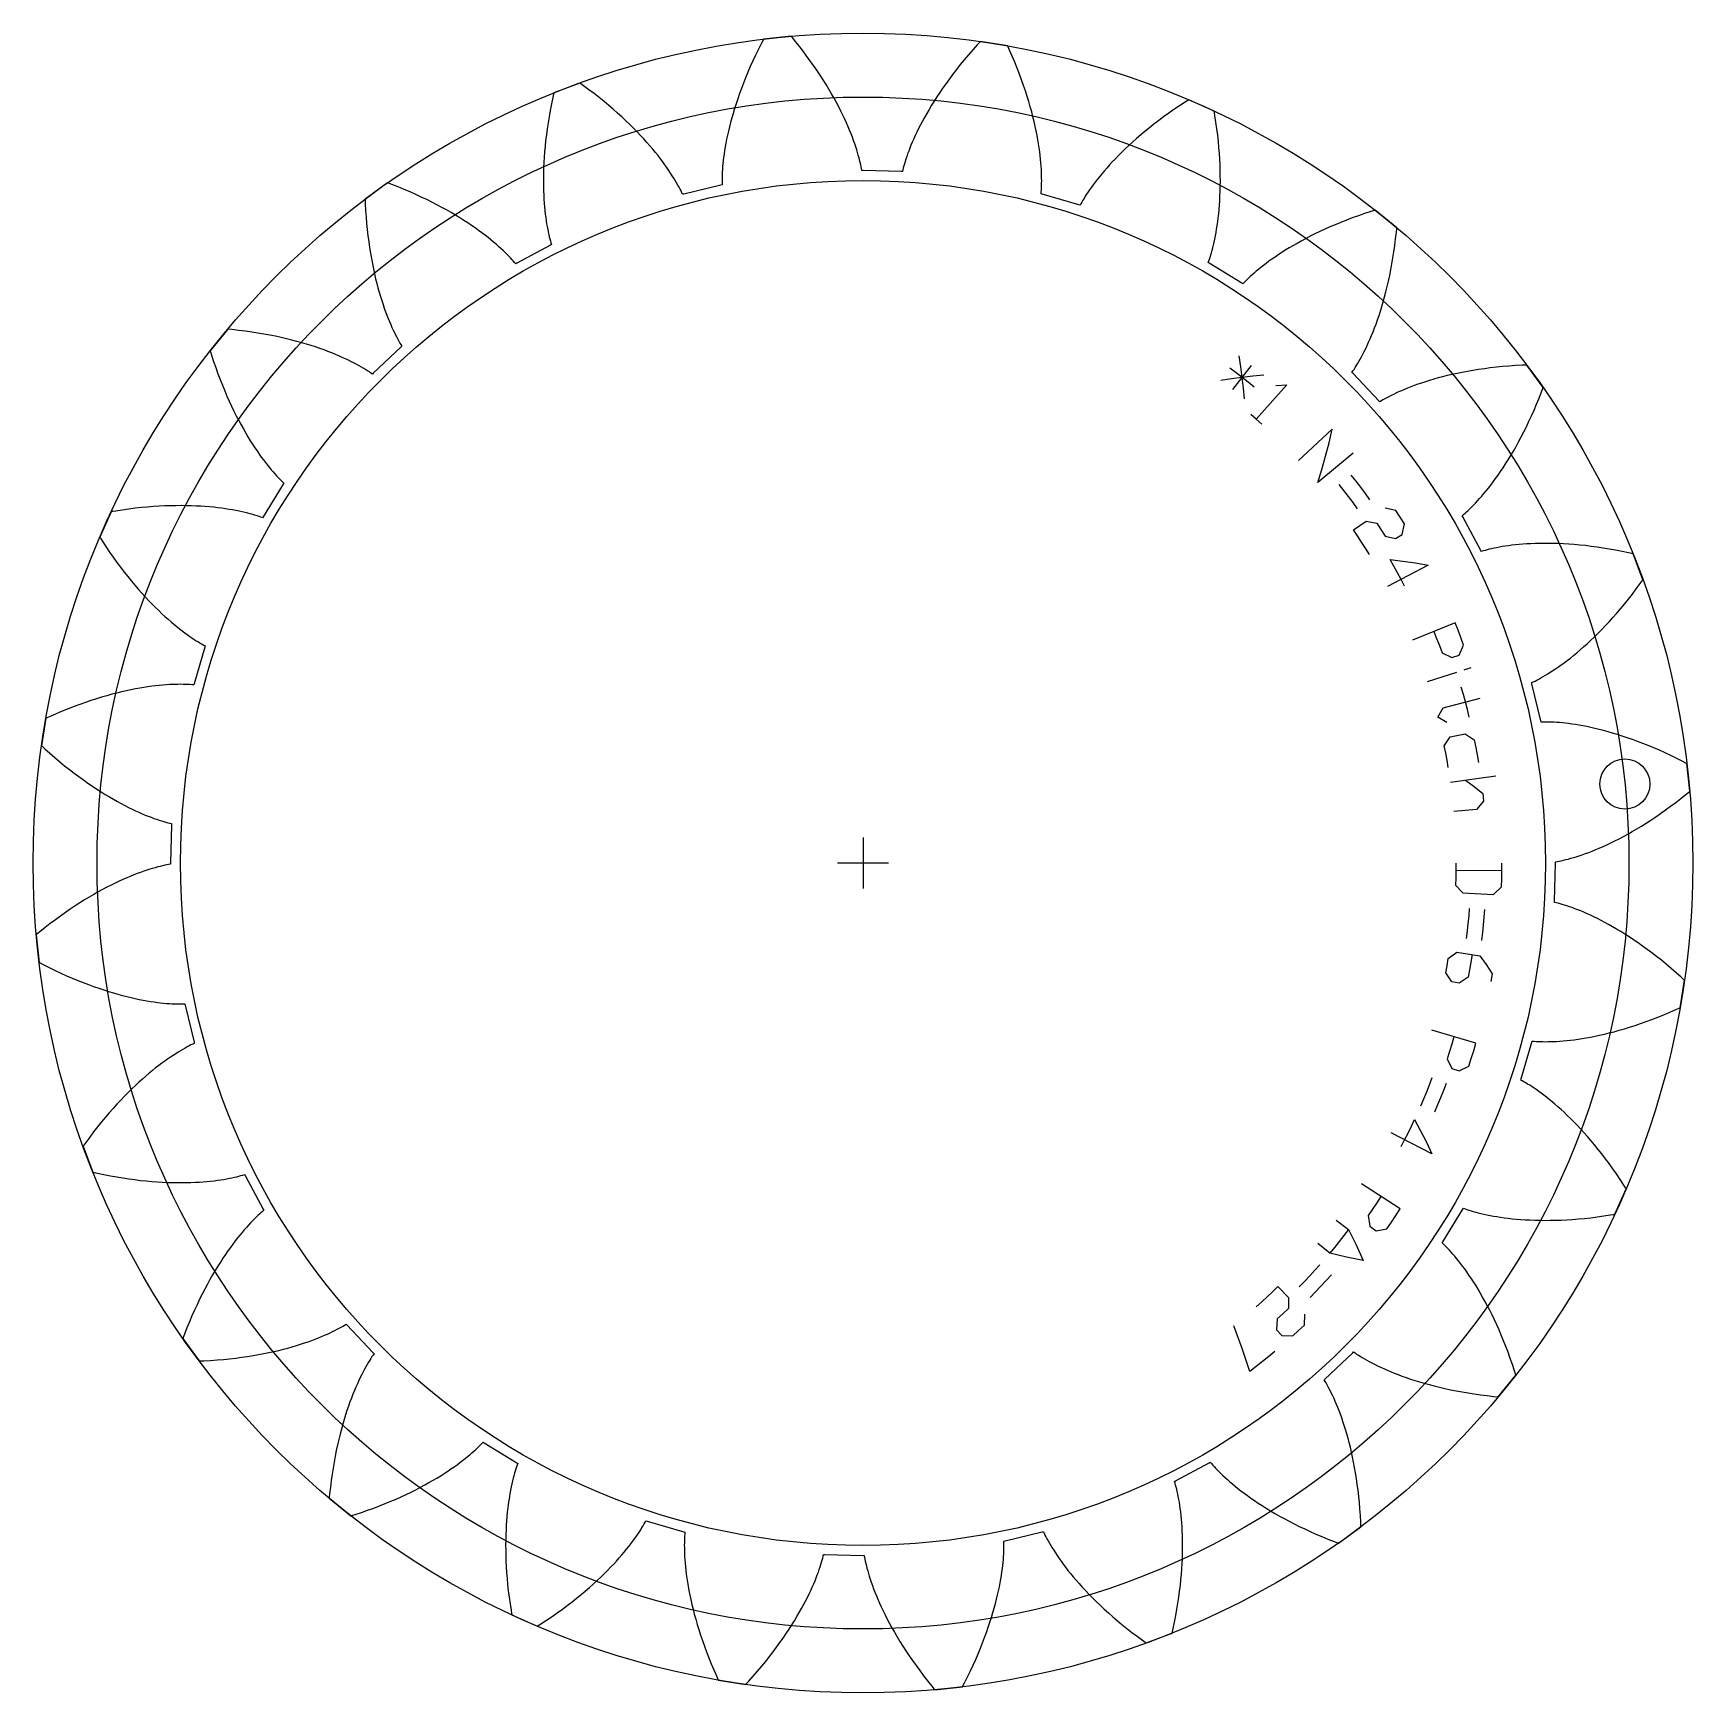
# Model space of a CAD drawing. Extents: x -3.25 to 3.25, y -3.25 to 3.25.
import ezdxf

# ---------------------------------------------------------------- set-up
doc = ezdxf.new("R2010")
doc.units = 0
doc.header["$MEASUREMENT"] = 0
for name, color, linetype in [('gear', 7, 'CONTINUOUS'), ('gear_guides', 5, 'CONTINUOUS'), ('gear_texts', 7, 'CONTINUOUS')]:
    doc.layers.add(name, color=color, linetype=linetype)

msp = doc.modelspace()

# ---------------------------------------------------------------- linework, layer by layer
at = {"layer": 'gear'}
msp.add_lwpolyline([(2.7125, 0), (2.7126, 0.0046), (2.7195, 0.0058), (2.7269, 0.0073), (2.7349, 0.009), (2.7434, 0.0109), (2.7524, 0.0131), (2.7619, 0.0156), (2.7719, 0.0183), (2.7824, 0.0214), (2.7935, 0.0247), (2.805, 0.0284), (2.817, 0.0325), (2.8294, 0.0369), (2.8423, 0.0417), (2.8557, 0.0468), (2.8696, 0.0524), (2.8838, 0.0584), (2.8985, 0.0649), (2.9136, 0.0718), (2.9292, 0.0791), (2.9451, 0.0869), (2.9614, 0.0952), (2.9781, 0.104), (2.9952, 0.1134), (3.0126, 0.1232), (3.0303, 0.1336), (3.0484, 0.1445), (3.0668, 0.156), (3.0856, 0.1681), (3.1046, 0.1807), (3.1238, 0.194), (3.1434, 0.2078), (3.1632, 0.2223), (3.1832, 0.2374), (3.2035, 0.2531), (3.224, 0.2695), (3.2343, 0.278), (3.2369, 0.2801), (3.2375, 0.2806), (3.2377, 0.2808), (3.2378, 0.2808), (3.2378, 0.2809), (3.2378, 0.2809), (3.2266, 0.3891), (3.2266, 0.3892), (3.2266, 0.3892), (3.2265, 0.3892), (3.2263, 0.3893), (3.2255, 0.3897), (3.2226, 0.3913), (3.2107, 0.3974), (3.1873, 0.4093), (3.1643, 0.4205), (3.1416, 0.4312), (3.1192, 0.4413), (3.0972, 0.4508), (3.0756, 0.4598), (3.0544, 0.4683), (3.0336, 0.4763), (3.0133, 0.4838), (2.9933, 0.4908), (2.9738, 0.4973), (2.9547, 0.5033), (2.9361, 0.509), (2.918, 0.5142), (2.9003, 0.519), (2.8831, 0.5233), (2.8664, 0.5273), (2.8502, 0.531), (2.8345, 0.5343), (2.8193, 0.5372), (2.8046, 0.5398), (2.7905, 0.5422), (2.7768, 0.5442), (2.7637, 0.546), (2.7512, 0.5475), (2.7391, 0.5487), (2.7277, 0.5498), (2.7167, 0.5506), (2.7064, 0.5512), (2.6965, 0.5517), (2.6873, 0.552), (2.6786, 0.5521), (2.6705, 0.5521), (2.6629, 0.552), (2.6559, 0.5519), (2.6548, 0.5563), (2.6201, 0.702), (2.619, 0.7065), (2.6253, 0.7095), (2.6321, 0.7128), (2.6394, 0.7165), (2.6471, 0.7206), (2.6552, 0.725), (2.6637, 0.7299), (2.6727, 0.7351), (2.6821, 0.7408), (2.6919, 0.7469), (2.702, 0.7534), (2.7126, 0.7604), (2.7235, 0.7679), (2.7347, 0.7759), (2.7463, 0.7844), (2.7582, 0.7933), (2.7704, 0.8028), (2.783, 0.8129), (2.7958, 0.8234), (2.8089, 0.8345), (2.8223, 0.8462), (2.8359, 0.8585), (2.8497, 0.8713), (2.8638, 0.8847), (2.878, 0.8987), (2.8925, 0.9134), (2.9072, 0.9286), (2.922, 0.9445), (2.9369, 0.961), (2.952, 0.9781), (2.9672, 0.9959), (2.9825, 1.0143), (2.9979, 1.0334), (3.0133, 1.0532), (3.0288, 1.0737), (3.0444, 1.0948), (3.0522, 1.1056), (3.0541, 1.1083), (3.0546, 1.109), (3.0547, 1.1092), (3.0548, 1.1093), (3.0548, 1.1093), (3.0548, 1.1093), (3.016, 1.211), (3.0159, 1.211), (3.0159, 1.211), (3.0158, 1.2111), (3.0156, 1.2111), (3.0148, 1.2113), (3.0115, 1.212), (2.9985, 1.2149), (2.9728, 1.2203), (2.9476, 1.2252), (2.9229, 1.2296), (2.8987, 1.2335), (2.875, 1.2371), (2.8518, 1.2402), (2.8291, 1.2429), (2.807, 1.2452), (2.7854, 1.2472), (2.7643, 1.2488), (2.7438, 1.25), (2.7238, 1.2509), (2.7044, 1.2516), (2.6855, 1.2519), (2.6672, 1.2519), (2.6494, 1.2517), (2.6323, 1.2513), (2.6157, 1.2506), (2.5996, 1.2497), (2.5842, 1.2486), (2.5693, 1.2473), (2.5551, 1.2459), (2.5414, 1.2444), (2.5283, 1.2427), (2.5157, 1.2409), (2.5038, 1.239), (2.4924, 1.237), (2.4817, 1.235), (2.4715, 1.2329), (2.4619, 1.2308), (2.4529, 1.2287), (2.4444, 1.2266), (2.4366, 1.2245), (2.4293, 1.2224), (2.4226, 1.2205), (2.4204, 1.2245), (2.3491, 1.3562), (2.3469, 1.3603), (2.3522, 1.3648), (2.3579, 1.3698), (2.364, 1.3752), (2.3704, 1.3811), (2.3771, 1.3875), (2.3841, 1.3944), (2.3914, 1.4018), (2.399, 1.4097), (2.4068, 1.4181), (2.415, 1.4271), (2.4233, 1.4366), (2.4319, 1.4466), (2.4407, 1.4573), (2.4497, 1.4684), (2.4589, 1.4802), (2.4683, 1.4925), (2.4778, 1.5054), (2.4874, 1.519), (2.4972, 1.5331), (2.5071, 1.5478), (2.517, 1.5632), (2.5271, 1.5792), (2.5372, 1.5958), (2.5474, 1.613), (2.5576, 1.6309), (2.5678, 1.6494), (2.5779, 1.6685), (2.5881, 1.6883), (2.5983, 1.7088), (2.6083, 1.7299), (2.6183, 1.7517), (2.6283, 1.7741), (2.6381, 1.7972), (2.6478, 1.821), (2.6573, 1.8454), (2.662, 1.8579), (2.6632, 1.861), (2.6635, 1.8618), (2.6636, 1.862), (2.6636, 1.8621), (2.6636, 1.8622), (2.6636, 1.8622), (2.5998, 1.9503), (2.5997, 1.9503), (2.5997, 1.9503), (2.5996, 1.9503), (2.5994, 1.9503), (2.5985, 1.9503), (2.5952, 1.9502), (2.5819, 1.9496), (2.5557, 1.9481), (2.5301, 1.9463), (2.5051, 1.9442), (2.4807, 1.9418), (2.4569, 1.939), (2.4337, 1.936), (2.4111, 1.9328), (2.3891, 1.9293), (2.3677, 1.9256), (2.3469, 1.9217), (2.3268, 1.9176), (2.3072, 1.9133), (2.2883, 1.9088), (2.27, 1.9043), (2.2523, 1.8996), (2.2352, 1.8948), (2.2187, 1.8899), (2.2029, 1.885), (2.1876, 1.8799), (2.173, 1.8749), (2.159, 1.8698), (2.1455, 1.8648), (2.1327, 1.8597), (2.1205, 1.8547), (2.1088, 1.8497), (2.0978, 1.8448), (2.0873, 1.8399), (2.0775, 1.8352), (2.0682, 1.8306), (2.0594, 1.826), (2.0513, 1.8217), (2.0437, 1.8174), (2.0366, 1.8134), (2.0301, 1.8095), (2.0241, 1.8059), (2.021, 1.8092), (1.918, 1.918), (1.9149, 1.9214), (1.9189, 1.9271), (1.9231, 1.9334), (1.9275, 1.9402), (1.9321, 1.9476), (1.937, 1.9555), (1.9419, 1.964), (1.9471, 1.973), (1.9524, 1.9826), (1.9578, 1.9928), (1.9633, 2.0035), (1.9689, 2.0148), (1.9746, 2.0268), (1.9804, 2.0393), (1.9862, 2.0524), (1.992, 2.0662), (1.9979, 2.0805), (2.0037, 2.0954), (2.0095, 2.111), (2.0153, 2.1272), (2.021, 2.144), (2.0267, 2.1614), (2.0323, 2.1794), (2.0377, 2.1981), (2.0431, 2.2173), (2.0483, 2.2372), (2.0534, 2.2578), (2.0583, 2.2789), (2.063, 2.3007), (2.0674, 2.3231), (2.0717, 2.3461), (2.0757, 2.3697), (2.0795, 2.3939), (2.083, 2.4188), (2.0862, 2.4442), (2.0891, 2.4703), (2.0905, 2.4836), (2.0908, 2.4869), (2.0909, 2.4877), (2.0909, 2.4879), (2.0909, 2.488), (2.0909, 2.4881), (2.0909, 2.4881), (2.0064, 2.5567), (2.0064, 2.5567), (2.0063, 2.5567), (2.0062, 2.5567), (2.006, 2.5566), (2.0052, 2.5564), (2.002, 2.5554), (1.9893, 2.5514), (1.9644, 2.5432), (1.9401, 2.5348), (1.9165, 2.5263), (1.8936, 2.5176), (1.8713, 2.5088), (1.8497, 2.4999), (1.8287, 2.491), (1.8083, 2.4819), (1.7886, 2.4728), (1.7696, 2.4636), (1.7512, 2.4544), (1.7334, 2.4452), (1.7163, 2.4361), (1.6998, 2.4269), (1.6839, 2.4178), (1.6686, 2.4087), (1.654, 2.3998), (1.6399, 2.3909), (1.6265, 2.3821), (1.6137, 2.3734), (1.6014, 2.3649), (1.5898, 2.3565), (1.5787, 2.3483), (1.5682, 2.3403), (1.5582, 2.3325), (1.5489, 2.3249), (1.54, 2.3175), (1.5317, 2.3103), (1.5239, 2.3035), (1.5167, 2.2968), (1.5099, 2.2905), (1.5036, 2.2845), (1.4979, 2.2787), (1.4926, 2.2733), (1.4878, 2.2682), (1.4839, 2.2706), (1.3562, 2.3491), (1.3523, 2.3515), (1.3547, 2.3581), (1.3571, 2.3652), (1.3597, 2.373), (1.3622, 2.3813), (1.3648, 2.3902), (1.3675, 2.3996), (1.3701, 2.4097), (1.3727, 2.4203), (1.3753, 2.4316), (1.3779, 2.4434), (1.3804, 2.4558), (1.3828, 2.4688), (1.3851, 2.4824), (1.3873, 2.4966), (1.3894, 2.5113), (1.3913, 2.5267), (1.3931, 2.5426), (1.3947, 2.5592), (1.3961, 2.5763), (1.3973, 2.594), (1.3982, 2.6123), (1.399, 2.6311), (1.3994, 2.6506), (1.3996, 2.6706), (1.3995, 2.6912), (1.399, 2.7123), (1.3983, 2.734), (1.3972, 2.7562), (1.3957, 2.779), (1.3939, 2.8023), (1.3917, 2.8262), (1.3891, 2.8506), (1.386, 2.8755), (1.3825, 2.9009), (1.3786, 2.9268), (1.3764, 2.94), (1.3759, 2.9433), (1.3757, 2.9441), (1.3757, 2.9443), (1.3757, 2.9444), (1.3757, 2.9445), (1.3757, 2.9445), (1.2763, 2.9889), (1.2763, 2.9889), (1.2762, 2.9889), (1.2761, 2.9888), (1.276, 2.9887), (1.2753, 2.9883), (1.2724, 2.9865), (1.2612, 2.9793), (1.2392, 2.9649), (1.218, 2.9506), (1.1974, 2.9363), (1.1775, 2.9219), (1.1582, 2.9077), (1.1396, 2.8935), (1.1216, 2.8794), (1.1043, 2.8654), (1.0877, 2.8514), (1.0717, 2.8377), (1.0563, 2.824), (1.0415, 2.8106), (1.0273, 2.7973), (1.0137, 2.7841), (1.0007, 2.7712), (0.9883, 2.7585), (0.9765, 2.7461), (0.9653, 2.7339), (0.9546, 2.7219), (0.9444, 2.7102), (0.9348, 2.6988), (0.9257, 2.6877), (0.9171, 2.6769), (0.909, 2.6664), (0.9015, 2.6563), (0.8944, 2.6465), (0.8877, 2.6371), (0.8815, 2.6281), (0.8758, 2.6194), (0.8705, 2.6111), (0.8656, 2.6032), (0.8611, 2.5958), (0.8571, 2.5888), (0.8534, 2.5822), (0.85, 2.576), (0.8456, 2.5773), (0.702, 2.6201), (0.6977, 2.6214), (0.6982, 2.6284), (0.6987, 2.6359), (0.6992, 2.644), (0.6995, 2.6527), (0.6997, 2.662), (0.6998, 2.6718), (0.6997, 2.6822), (0.6995, 2.6932), (0.6991, 2.7047), (0.6985, 2.7167), (0.6977, 2.7294), (0.6967, 2.7426), (0.6954, 2.7563), (0.6939, 2.7705), (0.6921, 2.7854), (0.6899, 2.8007), (0.6875, 2.8166), (0.6848, 2.8329), (0.6817, 2.8498), (0.6783, 2.8672), (0.6745, 2.8852), (0.6703, 2.9036), (0.6657, 2.9225), (0.6607, 2.9418), (0.6553, 2.9617), (0.6494, 2.982), (0.643, 3.0027), (0.6362, 3.0239), (0.6289, 3.0456), (0.6211, 3.0676), (0.6128, 3.0901), (0.604, 3.113), (0.5946, 3.1362), (0.5846, 3.1599), (0.5741, 3.1839), (0.5686, 3.1961), (0.5672, 3.1991), (0.5669, 3.1999), (0.5668, 3.2001), (0.5667, 3.2002), (0.5667, 3.2002), (0.5667, 3.2002), (0.4592, 3.2174), (0.4592, 3.2174), (0.4592, 3.2173), (0.4591, 3.2173), (0.4589, 3.2171), (0.4584, 3.2165), (0.4561, 3.214), (0.4471, 3.2042), (0.4296, 3.1847), (0.4128, 3.1653), (0.3966, 3.1461), (0.3811, 3.1271), (0.3662, 3.1084), (0.3519, 3.0898), (0.3382, 3.0716), (0.3251, 3.0535), (0.3126, 3.0358), (0.3007, 3.0183), (0.2893, 3.0012), (0.2786, 2.9843), (0.2683, 2.9678), (0.2586, 2.9516), (0.2494, 2.9358), (0.2407, 2.9203), (0.2325, 2.9052), (0.2248, 2.8905), (0.2176, 2.8762), (0.2108, 2.8623), (0.2044, 2.8488), (0.1985, 2.8357), (0.193, 2.8231), (0.1879, 2.8109), (0.1832, 2.7991), (0.1789, 2.7878), (0.1749, 2.777), (0.1713, 2.7667), (0.168, 2.7568), (0.165, 2.7474), (0.1624, 2.7386), (0.16, 2.7302), (0.1578, 2.7224), (0.156, 2.715), (0.1543, 2.7082), (0.1498, 2.7084), (0, 2.7125), (-0.0046, 2.7126), (-0.0058, 2.7195), (-0.0073, 2.7269), (-0.009, 2.7349), (-0.0109, 2.7434), (-0.0131, 2.7524), (-0.0156, 2.7619), (-0.0183, 2.7719), (-0.0214, 2.7824), (-0.0247, 2.7935), (-0.0284, 2.805), (-0.0325, 2.817), (-0.0369, 2.8294), (-0.0417, 2.8423), (-0.0468, 2.8557), (-0.0524, 2.8696), (-0.0584, 2.8838), (-0.0649, 2.8985), (-0.0718, 2.9136), (-0.0791, 2.9292), (-0.0869, 2.9451), (-0.0952, 2.9614), (-0.104, 2.9781), (-0.1134, 2.9952), (-0.1232, 3.0126), (-0.1336, 3.0303), (-0.1445, 3.0484), (-0.156, 3.0668), (-0.1681, 3.0856), (-0.1807, 3.1046), (-0.194, 3.1238), (-0.2078, 3.1434), (-0.2223, 3.1632), (-0.2374, 3.1832), (-0.2531, 3.2035), (-0.2695, 3.224), (-0.278, 3.2343), (-0.2801, 3.2369), (-0.2806, 3.2375), (-0.2808, 3.2377), (-0.2808, 3.2378), (-0.2809, 3.2378), (-0.2809, 3.2378), (-0.3891, 3.2266), (-0.3892, 3.2266), (-0.3892, 3.2266), (-0.3892, 3.2265), (-0.3893, 3.2263), (-0.3897, 3.2255), (-0.3913, 3.2226), (-0.3974, 3.2107), (-0.4093, 3.1873), (-0.4205, 3.1643), (-0.4312, 3.1416), (-0.4413, 3.1192), (-0.4508, 3.0972), (-0.4598, 3.0756), (-0.4683, 3.0544), (-0.4763, 3.0336), (-0.4838, 3.0133), (-0.4908, 2.9933), (-0.4973, 2.9738), (-0.5033, 2.9547), (-0.509, 2.9361), (-0.5142, 2.918), (-0.519, 2.9003), (-0.5233, 2.8831), (-0.5273, 2.8664), (-0.531, 2.8502), (-0.5343, 2.8345), (-0.5372, 2.8193), (-0.5398, 2.8046), (-0.5422, 2.7905), (-0.5442, 2.7768), (-0.546, 2.7637), (-0.5475, 2.7512), (-0.5487, 2.7391), (-0.5498, 2.7277), (-0.5506, 2.7167), (-0.5512, 2.7064), (-0.5517, 2.6965), (-0.552, 2.6873), (-0.5521, 2.6786), (-0.5521, 2.6705), (-0.552, 2.6629), (-0.5519, 2.6559), (-0.5563, 2.6548), (-0.702, 2.6201), (-0.7065, 2.619), (-0.7095, 2.6253), (-0.7128, 2.6321), (-0.7165, 2.6394), (-0.7206, 2.6471), (-0.725, 2.6552), (-0.7299, 2.6637), (-0.7351, 2.6727), (-0.7408, 2.6821), (-0.7469, 2.6919), (-0.7534, 2.702), (-0.7604, 2.7126), (-0.7679, 2.7235), (-0.7759, 2.7347), (-0.7844, 2.7463), (-0.7933, 2.7582), (-0.8028, 2.7704), (-0.8129, 2.783), (-0.8234, 2.7958), (-0.8345, 2.8089), (-0.8462, 2.8223), (-0.8585, 2.8359), (-0.8713, 2.8497), (-0.8847, 2.8638), (-0.8987, 2.878), (-0.9134, 2.8925), (-0.9286, 2.9072), (-0.9445, 2.922), (-0.961, 2.9369), (-0.9781, 2.952), (-0.9959, 2.9672), (-1.0143, 2.9825), (-1.0334, 2.9979), (-1.0532, 3.0133), (-1.0737, 3.0288), (-1.0948, 3.0444), (-1.1056, 3.0522), (-1.1083, 3.0541), (-1.109, 3.0546), (-1.1092, 3.0547), (-1.1093, 3.0548), (-1.1093, 3.0548), (-1.1093, 3.0548), (-1.211, 3.016), (-1.211, 3.0159), (-1.211, 3.0159), (-1.2111, 3.0158), (-1.2111, 3.0156), (-1.2113, 3.0148), (-1.212, 3.0115), (-1.2149, 2.9985), (-1.2203, 2.9728), (-1.2252, 2.9476), (-1.2296, 2.9229), (-1.2335, 2.8987), (-1.2371, 2.875), (-1.2402, 2.8518), (-1.2429, 2.8291), (-1.2452, 2.807), (-1.2472, 2.7854), (-1.2488, 2.7643), (-1.25, 2.7438), (-1.2509, 2.7238), (-1.2516, 2.7044), (-1.2519, 2.6855), (-1.2519, 2.6672), (-1.2517, 2.6494), (-1.2513, 2.6323), (-1.2506, 2.6157), (-1.2497, 2.5996), (-1.2486, 2.5842), (-1.2473, 2.5693), (-1.2459, 2.5551), (-1.2444, 2.5414), (-1.2427, 2.5283), (-1.2409, 2.5157), (-1.239, 2.5038), (-1.237, 2.4924), (-1.235, 2.4817), (-1.2329, 2.4715), (-1.2308, 2.4619), (-1.2287, 2.4529), (-1.2266, 2.4444), (-1.2245, 2.4366), (-1.2224, 2.4293), (-1.2205, 2.4226), (-1.2245, 2.4204), (-1.3562, 2.3491), (-1.3603, 2.3469), (-1.3648, 2.3522), (-1.3698, 2.3579), (-1.3752, 2.364), (-1.3811, 2.3704), (-1.3875, 2.3771), (-1.3944, 2.3841), (-1.4018, 2.3914), (-1.4097, 2.399), (-1.4181, 2.4068), (-1.4271, 2.415), (-1.4366, 2.4233), (-1.4466, 2.4319), (-1.4573, 2.4407), (-1.4684, 2.4497), (-1.4802, 2.4589), (-1.4925, 2.4683), (-1.5054, 2.4778), (-1.519, 2.4874), (-1.5331, 2.4972), (-1.5478, 2.5071), (-1.5632, 2.517), (-1.5792, 2.5271), (-1.5958, 2.5372), (-1.613, 2.5474), (-1.6309, 2.5576), (-1.6494, 2.5678), (-1.6685, 2.5779), (-1.6883, 2.5881), (-1.7088, 2.5983), (-1.7299, 2.6083), (-1.7517, 2.6183), (-1.7741, 2.6283), (-1.7972, 2.6381), (-1.821, 2.6478), (-1.8454, 2.6573), (-1.8579, 2.662), (-1.861, 2.6632), (-1.8618, 2.6635), (-1.862, 2.6636), (-1.8621, 2.6636), (-1.8622, 2.6636), (-1.8622, 2.6636), (-1.9503, 2.5998), (-1.9503, 2.5997), (-1.9503, 2.5997), (-1.9503, 2.5996), (-1.9503, 2.5994), (-1.9503, 2.5985), (-1.9502, 2.5952), (-1.9496, 2.5819), (-1.9481, 2.5557), (-1.9463, 2.5301), (-1.9442, 2.5051), (-1.9418, 2.4807), (-1.939, 2.4569), (-1.936, 2.4337), (-1.9328, 2.4111), (-1.9293, 2.3891), (-1.9256, 2.3677), (-1.9217, 2.3469), (-1.9176, 2.3268), (-1.9133, 2.3072), (-1.9088, 2.2883), (-1.9043, 2.27), (-1.8996, 2.2523), (-1.8948, 2.2352), (-1.8899, 2.2187), (-1.885, 2.2029), (-1.8799, 2.1876), (-1.8749, 2.173), (-1.8698, 2.159), (-1.8648, 2.1455), (-1.8597, 2.1327), (-1.8547, 2.1205), (-1.8497, 2.1088), (-1.8448, 2.0978), (-1.8399, 2.0873), (-1.8352, 2.0775), (-1.8306, 2.0682), (-1.826, 2.0594), (-1.8217, 2.0513), (-1.8174, 2.0437), (-1.8134, 2.0366), (-1.8095, 2.0301), (-1.8059, 2.0241), (-1.8092, 2.021), (-1.918, 1.918), (-1.9214, 1.9149), (-1.9271, 1.9189), (-1.9334, 1.9231), (-1.9402, 1.9275), (-1.9476, 1.9321), (-1.9555, 1.937), (-1.964, 1.9419), (-1.973, 1.9471), (-1.9826, 1.9524), (-1.9928, 1.9578), (-2.0035, 1.9633), (-2.0148, 1.9689), (-2.0268, 1.9746), (-2.0393, 1.9804), (-2.0524, 1.9862), (-2.0662, 1.992), (-2.0805, 1.9979), (-2.0954, 2.0037), (-2.111, 2.0095), (-2.1272, 2.0153), (-2.144, 2.021), (-2.1614, 2.0267), (-2.1794, 2.0323), (-2.1981, 2.0377), (-2.2173, 2.0431), (-2.2372, 2.0483), (-2.2578, 2.0534), (-2.2789, 2.0583), (-2.3007, 2.063), (-2.3231, 2.0674), (-2.3461, 2.0717), (-2.3697, 2.0757), (-2.3939, 2.0795), (-2.4188, 2.083), (-2.4442, 2.0862), (-2.4703, 2.0891), (-2.4836, 2.0905), (-2.4869, 2.0908), (-2.4877, 2.0909), (-2.4879, 2.0909), (-2.488, 2.0909), (-2.4881, 2.0909), (-2.4881, 2.0909), (-2.5567, 2.0064), (-2.5567, 2.0064), (-2.5567, 2.0063), (-2.5567, 2.0062), (-2.5566, 2.006), (-2.5564, 2.0052), (-2.5554, 2.002), (-2.5514, 1.9893), (-2.5432, 1.9644), (-2.5348, 1.9401), (-2.5263, 1.9165), (-2.5176, 1.8936), (-2.5088, 1.8713), (-2.4999, 1.8497), (-2.491, 1.8287), (-2.4819, 1.8083), (-2.4728, 1.7886), (-2.4636, 1.7696), (-2.4544, 1.7512), (-2.4452, 1.7334), (-2.4361, 1.7163), (-2.4269, 1.6998), (-2.4178, 1.6839), (-2.4087, 1.6686), (-2.3998, 1.654), (-2.3909, 1.6399), (-2.3821, 1.6265), (-2.3734, 1.6137), (-2.3649, 1.6014), (-2.3565, 1.5898), (-2.3483, 1.5787), (-2.3403, 1.5682), (-2.3325, 1.5582), (-2.3249, 1.5489), (-2.3175, 1.54), (-2.3103, 1.5317), (-2.3035, 1.5239), (-2.2968, 1.5167), (-2.2905, 1.5099), (-2.2845, 1.5036), (-2.2787, 1.4979), (-2.2733, 1.4926), (-2.2682, 1.4878), (-2.2706, 1.4839), (-2.3491, 1.3562), (-2.3515, 1.3523), (-2.3581, 1.3547), (-2.3652, 1.3571), (-2.373, 1.3597), (-2.3813, 1.3622), (-2.3902, 1.3648), (-2.3996, 1.3675), (-2.4097, 1.3701), (-2.4203, 1.3727), (-2.4316, 1.3753), (-2.4434, 1.3779), (-2.4558, 1.3804), (-2.4688, 1.3828), (-2.4824, 1.3851), (-2.4966, 1.3873), (-2.5113, 1.3894), (-2.5267, 1.3913), (-2.5426, 1.3931), (-2.5592, 1.3947), (-2.5763, 1.3961), (-2.594, 1.3973), (-2.6123, 1.3982), (-2.6311, 1.399), (-2.6506, 1.3994), (-2.6706, 1.3996), (-2.6912, 1.3995), (-2.7123, 1.399), (-2.734, 1.3983), (-2.7562, 1.3972), (-2.779, 1.3957), (-2.8023, 1.3939), (-2.8262, 1.3917), (-2.8506, 1.3891), (-2.8755, 1.386), (-2.9009, 1.3825), (-2.9268, 1.3786), (-2.94, 1.3764), (-2.9433, 1.3759), (-2.9441, 1.3757), (-2.9443, 1.3757), (-2.9444, 1.3757), (-2.9445, 1.3757), (-2.9445, 1.3757), (-2.9889, 1.2763), (-2.9889, 1.2763), (-2.9889, 1.2762), (-2.9888, 1.2761), (-2.9887, 1.276), (-2.9883, 1.2753), (-2.9865, 1.2724), (-2.9793, 1.2612), (-2.9649, 1.2392), (-2.9506, 1.218), (-2.9363, 1.1974), (-2.9219, 1.1775), (-2.9077, 1.1582), (-2.8935, 1.1396), (-2.8794, 1.1216), (-2.8654, 1.1043), (-2.8514, 1.0877), (-2.8377, 1.0717), (-2.824, 1.0563), (-2.8106, 1.0415), (-2.7973, 1.0273), (-2.7841, 1.0137), (-2.7712, 1.0007), (-2.7585, 0.9883), (-2.7461, 0.9765), (-2.7339, 0.9653), (-2.7219, 0.9546), (-2.7102, 0.9444), (-2.6988, 0.9348), (-2.6877, 0.9257), (-2.6769, 0.9171), (-2.6664, 0.909), (-2.6563, 0.9015), (-2.6465, 0.8944), (-2.6371, 0.8877), (-2.6281, 0.8815), (-2.6194, 0.8758), (-2.6111, 0.8705), (-2.6032, 0.8656), (-2.5958, 0.8611), (-2.5888, 0.8571), (-2.5822, 0.8534), (-2.576, 0.85), (-2.5773, 0.8456), (-2.6201, 0.702), (-2.6214, 0.6977), (-2.6284, 0.6982), (-2.6359, 0.6987), (-2.644, 0.6992), (-2.6527, 0.6995), (-2.662, 0.6997), (-2.6718, 0.6998), (-2.6822, 0.6997), (-2.6932, 0.6995), (-2.7047, 0.6991), (-2.7167, 0.6985), (-2.7294, 0.6977), (-2.7426, 0.6967), (-2.7563, 0.6954), (-2.7705, 0.6939), (-2.7854, 0.6921), (-2.8007, 0.6899), (-2.8166, 0.6875), (-2.8329, 0.6848), (-2.8498, 0.6817), (-2.8672, 0.6783), (-2.8852, 0.6745), (-2.9036, 0.6703), (-2.9225, 0.6657), (-2.9418, 0.6607), (-2.9617, 0.6553), (-2.982, 0.6494), (-3.0027, 0.643), (-3.0239, 0.6362), (-3.0456, 0.6289), (-3.0676, 0.6211), (-3.0901, 0.6128), (-3.113, 0.604), (-3.1362, 0.5946), (-3.1599, 0.5846), (-3.1839, 0.5741), (-3.1961, 0.5686), (-3.1991, 0.5672), (-3.1999, 0.5669), (-3.2001, 0.5668), (-3.2002, 0.5667), (-3.2002, 0.5667), (-3.2002, 0.5667), (-3.2174, 0.4592), (-3.2174, 0.4592), (-3.2173, 0.4592), (-3.2173, 0.4591), (-3.2171, 0.4589), (-3.2165, 0.4584), (-3.214, 0.4561), (-3.2042, 0.4471), (-3.1847, 0.4296), (-3.1653, 0.4128), (-3.1461, 0.3966), (-3.1271, 0.3811), (-3.1084, 0.3662), (-3.0898, 0.3519), (-3.0716, 0.3382), (-3.0535, 0.3251), (-3.0358, 0.3126), (-3.0183, 0.3007), (-3.0012, 0.2893), (-2.9843, 0.2786), (-2.9678, 0.2683), (-2.9516, 0.2586), (-2.9358, 0.2494), (-2.9203, 0.2407), (-2.9052, 0.2325), (-2.8905, 0.2248), (-2.8762, 0.2176), (-2.8623, 0.2108), (-2.8488, 0.2044), (-2.8357, 0.1985), (-2.8231, 0.193), (-2.8109, 0.1879), (-2.7991, 0.1832), (-2.7878, 0.1789), (-2.777, 0.1749), (-2.7667, 0.1713), (-2.7568, 0.168), (-2.7474, 0.165), (-2.7386, 0.1624), (-2.7302, 0.16), (-2.7224, 0.1578), (-2.715, 0.156), (-2.7082, 0.1543), (-2.7084, 0.1498), (-2.7125, 0), (-2.7126, -0.0046), (-2.7195, -0.0058), (-2.7269, -0.0073), (-2.7349, -0.009), (-2.7434, -0.0109), (-2.7524, -0.0131), (-2.7619, -0.0156), (-2.7719, -0.0183), (-2.7824, -0.0214), (-2.7935, -0.0247), (-2.805, -0.0284), (-2.817, -0.0325), (-2.8294, -0.0369), (-2.8423, -0.0417), (-2.8557, -0.0468), (-2.8696, -0.0524), (-2.8838, -0.0584), (-2.8985, -0.0649), (-2.9136, -0.0718), (-2.9292, -0.0791), (-2.9451, -0.0869), (-2.9614, -0.0952), (-2.9781, -0.104), (-2.9952, -0.1134), (-3.0126, -0.1232), (-3.0303, -0.1336), (-3.0484, -0.1445), (-3.0668, -0.156), (-3.0856, -0.1681), (-3.1046, -0.1807), (-3.1238, -0.194), (-3.1434, -0.2078), (-3.1632, -0.2223), (-3.1832, -0.2374), (-3.2035, -0.2531), (-3.224, -0.2695), (-3.2343, -0.278), (-3.2369, -0.2801), (-3.2375, -0.2806), (-3.2377, -0.2808), (-3.2378, -0.2808), (-3.2378, -0.2809), (-3.2378, -0.2809), (-3.2266, -0.3891), (-3.2266, -0.3892), (-3.2266, -0.3892), (-3.2265, -0.3892), (-3.2263, -0.3893), (-3.2255, -0.3897), (-3.2226, -0.3913), (-3.2107, -0.3974), (-3.1873, -0.4093), (-3.1643, -0.4205), (-3.1416, -0.4312), (-3.1192, -0.4413), (-3.0972, -0.4508), (-3.0756, -0.4598), (-3.0544, -0.4683), (-3.0336, -0.4763), (-3.0133, -0.4838), (-2.9933, -0.4908), (-2.9738, -0.4973), (-2.9547, -0.5033), (-2.9361, -0.509), (-2.918, -0.5142), (-2.9003, -0.519), (-2.8831, -0.5233), (-2.8664, -0.5273), (-2.8502, -0.531), (-2.8345, -0.5343), (-2.8193, -0.5372), (-2.8046, -0.5398), (-2.7905, -0.5422), (-2.7768, -0.5442), (-2.7637, -0.546), (-2.7512, -0.5475), (-2.7391, -0.5487), (-2.7277, -0.5498), (-2.7167, -0.5506), (-2.7064, -0.5512), (-2.6965, -0.5517), (-2.6873, -0.552), (-2.6786, -0.5521), (-2.6705, -0.5521), (-2.6629, -0.552), (-2.6559, -0.5519), (-2.6548, -0.5563), (-2.6201, -0.702), (-2.619, -0.7065), (-2.6253, -0.7095), (-2.6321, -0.7128), (-2.6394, -0.7165), (-2.6471, -0.7206), (-2.6552, -0.725), (-2.6637, -0.7299), (-2.6727, -0.7351), (-2.6821, -0.7408), (-2.6919, -0.7469), (-2.702, -0.7534), (-2.7126, -0.7604), (-2.7235, -0.7679), (-2.7347, -0.7759), (-2.7463, -0.7844), (-2.7582, -0.7933), (-2.7704, -0.8028), (-2.783, -0.8129), (-2.7958, -0.8234), (-2.8089, -0.8345), (-2.8223, -0.8462), (-2.8359, -0.8585), (-2.8497, -0.8713), (-2.8638, -0.8847), (-2.878, -0.8987), (-2.8925, -0.9134), (-2.9072, -0.9286), (-2.922, -0.9445), (-2.9369, -0.961), (-2.952, -0.9781), (-2.9672, -0.9959), (-2.9825, -1.0143), (-2.9979, -1.0334), (-3.0133, -1.0532), (-3.0288, -1.0737), (-3.0444, -1.0948), (-3.0522, -1.1056), (-3.0541, -1.1083), (-3.0546, -1.109), (-3.0547, -1.1092), (-3.0548, -1.1093), (-3.0548, -1.1093), (-3.0548, -1.1093), (-3.016, -1.211), (-3.0159, -1.211), (-3.0159, -1.211), (-3.0158, -1.2111), (-3.0156, -1.2111), (-3.0148, -1.2113), (-3.0115, -1.212), (-2.9985, -1.2149), (-2.9728, -1.2203), (-2.9476, -1.2252), (-2.9229, -1.2296), (-2.8987, -1.2335), (-2.875, -1.2371), (-2.8518, -1.2402), (-2.8291, -1.2429), (-2.807, -1.2452), (-2.7854, -1.2472), (-2.7643, -1.2488), (-2.7438, -1.25), (-2.7238, -1.2509), (-2.7044, -1.2516), (-2.6855, -1.2519), (-2.6672, -1.2519), (-2.6494, -1.2517), (-2.6323, -1.2513), (-2.6157, -1.2506), (-2.5996, -1.2497), (-2.5842, -1.2486), (-2.5693, -1.2473), (-2.5551, -1.2459), (-2.5414, -1.2444), (-2.5283, -1.2427), (-2.5157, -1.2409), (-2.5038, -1.239), (-2.4924, -1.237), (-2.4817, -1.235), (-2.4715, -1.2329), (-2.4619, -1.2308), (-2.4529, -1.2287), (-2.4444, -1.2266), (-2.4366, -1.2245), (-2.4293, -1.2224), (-2.4226, -1.2205), (-2.4204, -1.2245), (-2.3491, -1.3562), (-2.3469, -1.3603), (-2.3522, -1.3648), (-2.3579, -1.3698), (-2.364, -1.3752), (-2.3704, -1.3811), (-2.3771, -1.3875), (-2.3841, -1.3944), (-2.3914, -1.4018), (-2.399, -1.4097), (-2.4068, -1.4181), (-2.415, -1.4271), (-2.4233, -1.4366), (-2.4319, -1.4466), (-2.4407, -1.4573), (-2.4497, -1.4684), (-2.4589, -1.4802), (-2.4683, -1.4925), (-2.4778, -1.5054), (-2.4874, -1.519), (-2.4972, -1.5331), (-2.5071, -1.5478), (-2.517, -1.5632), (-2.5271, -1.5792), (-2.5372, -1.5958), (-2.5474, -1.613), (-2.5576, -1.6309), (-2.5678, -1.6494), (-2.5779, -1.6685), (-2.5881, -1.6883), (-2.5983, -1.7088), (-2.6083, -1.7299), (-2.6183, -1.7517), (-2.6283, -1.7741), (-2.6381, -1.7972), (-2.6478, -1.821), (-2.6573, -1.8454), (-2.662, -1.8579), (-2.6632, -1.861), (-2.6635, -1.8618), (-2.6636, -1.862), (-2.6636, -1.8621), (-2.6636, -1.8622), (-2.6636, -1.8622), (-2.5998, -1.9503), (-2.5997, -1.9503), (-2.5997, -1.9503), (-2.5996, -1.9503), (-2.5994, -1.9503), (-2.5985, -1.9503), (-2.5952, -1.9502), (-2.5819, -1.9496), (-2.5557, -1.9481), (-2.5301, -1.9463), (-2.5051, -1.9442), (-2.4807, -1.9418), (-2.4569, -1.939), (-2.4337, -1.936), (-2.4111, -1.9328), (-2.3891, -1.9293), (-2.3677, -1.9256), (-2.3469, -1.9217), (-2.3268, -1.9176), (-2.3072, -1.9133), (-2.2883, -1.9088), (-2.27, -1.9043), (-2.2523, -1.8996), (-2.2352, -1.8948), (-2.2187, -1.8899), (-2.2029, -1.885), (-2.1876, -1.8799), (-2.173, -1.8749), (-2.159, -1.8698), (-2.1455, -1.8648), (-2.1327, -1.8597), (-2.1205, -1.8547), (-2.1088, -1.8497), (-2.0978, -1.8448), (-2.0873, -1.8399), (-2.0775, -1.8352), (-2.0682, -1.8306), (-2.0594, -1.826), (-2.0513, -1.8217), (-2.0437, -1.8174), (-2.0366, -1.8134), (-2.0301, -1.8095), (-2.0241, -1.8059), (-2.021, -1.8092), (-1.918, -1.918), (-1.9149, -1.9214), (-1.9189, -1.9271), (-1.9231, -1.9334), (-1.9275, -1.9402), (-1.9321, -1.9476), (-1.937, -1.9555), (-1.9419, -1.964), (-1.9471, -1.973), (-1.9524, -1.9826), (-1.9578, -1.9928), (-1.9633, -2.0035), (-1.9689, -2.0148), (-1.9746, -2.0268), (-1.9804, -2.0393), (-1.9862, -2.0524), (-1.992, -2.0662), (-1.9979, -2.0805), (-2.0037, -2.0954), (-2.0095, -2.111), (-2.0153, -2.1272), (-2.021, -2.144), (-2.0267, -2.1614), (-2.0323, -2.1794), (-2.0377, -2.1981), (-2.0431, -2.2173), (-2.0483, -2.2372), (-2.0534, -2.2578), (-2.0583, -2.2789), (-2.063, -2.3007), (-2.0674, -2.3231), (-2.0717, -2.3461), (-2.0757, -2.3697), (-2.0795, -2.3939), (-2.083, -2.4188), (-2.0862, -2.4442), (-2.0891, -2.4703), (-2.0905, -2.4836), (-2.0908, -2.4869), (-2.0909, -2.4877), (-2.0909, -2.4879), (-2.0909, -2.488), (-2.0909, -2.4881), (-2.0909, -2.4881), (-2.0064, -2.5567), (-2.0064, -2.5567), (-2.0063, -2.5567), (-2.0062, -2.5567), (-2.006, -2.5566), (-2.0052, -2.5564), (-2.002, -2.5554), (-1.9893, -2.5514), (-1.9644, -2.5432), (-1.9401, -2.5348), (-1.9165, -2.5263), (-1.8936, -2.5176), (-1.8713, -2.5088), (-1.8497, -2.4999), (-1.8287, -2.491), (-1.8083, -2.4819), (-1.7886, -2.4728), (-1.7696, -2.4636), (-1.7512, -2.4544), (-1.7334, -2.4452), (-1.7163, -2.4361), (-1.6998, -2.4269), (-1.6839, -2.4178), (-1.6686, -2.4087), (-1.654, -2.3998), (-1.6399, -2.3909), (-1.6265, -2.3821), (-1.6137, -2.3734), (-1.6014, -2.3649), (-1.5898, -2.3565), (-1.5787, -2.3483), (-1.5682, -2.3403), (-1.5582, -2.3325), (-1.5489, -2.3249), (-1.54, -2.3175), (-1.5317, -2.3103), (-1.5239, -2.3035), (-1.5167, -2.2968), (-1.5099, -2.2905), (-1.5036, -2.2845), (-1.4979, -2.2787), (-1.4926, -2.2733), (-1.4878, -2.2682), (-1.4839, -2.2706), (-1.3562, -2.3491), (-1.3523, -2.3515), (-1.3547, -2.3581), (-1.3571, -2.3652), (-1.3597, -2.373), (-1.3622, -2.3813), (-1.3648, -2.3902), (-1.3675, -2.3996), (-1.3701, -2.4097), (-1.3727, -2.4203), (-1.3753, -2.4316), (-1.3779, -2.4434), (-1.3804, -2.4558), (-1.3828, -2.4688), (-1.3851, -2.4824), (-1.3873, -2.4966), (-1.3894, -2.5113), (-1.3913, -2.5267), (-1.3931, -2.5426), (-1.3947, -2.5592), (-1.3961, -2.5763), (-1.3973, -2.594), (-1.3982, -2.6123), (-1.399, -2.6311), (-1.3994, -2.6506), (-1.3996, -2.6706), (-1.3995, -2.6912), (-1.399, -2.7123), (-1.3983, -2.734), (-1.3972, -2.7562), (-1.3957, -2.779), (-1.3939, -2.8023), (-1.3917, -2.8262), (-1.3891, -2.8506), (-1.386, -2.8755), (-1.3825, -2.9009), (-1.3786, -2.9268), (-1.3764, -2.94), (-1.3759, -2.9433), (-1.3757, -2.9441), (-1.3757, -2.9443), (-1.3757, -2.9444), (-1.3757, -2.9445), (-1.3757, -2.9445), (-1.2763, -2.9889), (-1.2763, -2.9889), (-1.2762, -2.9889), (-1.2761, -2.9888), (-1.276, -2.9887), (-1.2753, -2.9883), (-1.2724, -2.9865), (-1.2612, -2.9793), (-1.2392, -2.9649), (-1.218, -2.9506), (-1.1974, -2.9363), (-1.1775, -2.9219), (-1.1582, -2.9077), (-1.1396, -2.8935), (-1.1216, -2.8794), (-1.1043, -2.8654), (-1.0877, -2.8514), (-1.0717, -2.8377), (-1.0563, -2.824), (-1.0415, -2.8106), (-1.0273, -2.7973), (-1.0137, -2.7841), (-1.0007, -2.7712), (-0.9883, -2.7585), (-0.9765, -2.7461), (-0.9653, -2.7339), (-0.9546, -2.7219), (-0.9444, -2.7102), (-0.9348, -2.6988), (-0.9257, -2.6877), (-0.9171, -2.6769), (-0.909, -2.6664), (-0.9015, -2.6563), (-0.8944, -2.6465), (-0.8877, -2.6371), (-0.8815, -2.6281), (-0.8758, -2.6194), (-0.8705, -2.6111), (-0.8656, -2.6032), (-0.8611, -2.5958), (-0.8571, -2.5888), (-0.8534, -2.5822), (-0.85, -2.576), (-0.8456, -2.5773), (-0.702, -2.6201), (-0.6977, -2.6214), (-0.6982, -2.6284), (-0.6987, -2.6359), (-0.6992, -2.644), (-0.6995, -2.6527), (-0.6997, -2.662), (-0.6998, -2.6718), (-0.6997, -2.6822), (-0.6995, -2.6932), (-0.6991, -2.7047), (-0.6985, -2.7167), (-0.6977, -2.7294), (-0.6967, -2.7426), (-0.6954, -2.7563), (-0.6939, -2.7705), (-0.6921, -2.7854), (-0.6899, -2.8007), (-0.6875, -2.8166), (-0.6848, -2.8329), (-0.6817, -2.8498), (-0.6783, -2.8672), (-0.6745, -2.8852), (-0.6703, -2.9036), (-0.6657, -2.9225), (-0.6607, -2.9418), (-0.6553, -2.9617), (-0.6494, -2.982), (-0.643, -3.0027), (-0.6362, -3.0239), (-0.6289, -3.0456), (-0.6211, -3.0676), (-0.6128, -3.0901), (-0.604, -3.113), (-0.5946, -3.1362), (-0.5846, -3.1599), (-0.5741, -3.1839), (-0.5686, -3.1961), (-0.5672, -3.1991), (-0.5669, -3.1999), (-0.5668, -3.2001), (-0.5667, -3.2002), (-0.5667, -3.2002), (-0.5667, -3.2002), (-0.4592, -3.2174), (-0.4592, -3.2174), (-0.4592, -3.2173), (-0.4591, -3.2173), (-0.4589, -3.2171), (-0.4584, -3.2165), (-0.4561, -3.214), (-0.4471, -3.2042), (-0.4296, -3.1847), (-0.4128, -3.1653), (-0.3966, -3.1461), (-0.3811, -3.1271), (-0.3662, -3.1084), (-0.3519, -3.0898), (-0.3382, -3.0716), (-0.3251, -3.0535), (-0.3126, -3.0358), (-0.3007, -3.0183), (-0.2893, -3.0012), (-0.2786, -2.9843), (-0.2683, -2.9678), (-0.2586, -2.9516), (-0.2494, -2.9358), (-0.2407, -2.9203), (-0.2325, -2.9052), (-0.2248, -2.8905), (-0.2176, -2.8762), (-0.2108, -2.8623), (-0.2044, -2.8488), (-0.1985, -2.8357), (-0.193, -2.8231), (-0.1879, -2.8109), (-0.1832, -2.7991), (-0.1789, -2.7878), (-0.1749, -2.777), (-0.1713, -2.7667), (-0.168, -2.7568), (-0.165, -2.7474), (-0.1624, -2.7386), (-0.16, -2.7302), (-0.1578, -2.7224), (-0.156, -2.715), (-0.1543, -2.7082), (-0.1498, -2.7084), (0, -2.7125), (0.0046, -2.7126), (0.0058, -2.7195), (0.0073, -2.7269), (0.009, -2.7349), (0.0109, -2.7434), (0.0131, -2.7524), (0.0156, -2.7619), (0.0183, -2.7719), (0.0214, -2.7824), (0.0247, -2.7935), (0.0284, -2.805), (0.0325, -2.817), (0.0369, -2.8294), (0.0417, -2.8423), (0.0468, -2.8557), (0.0524, -2.8696), (0.0584, -2.8838), (0.0649, -2.8985), (0.0718, -2.9136), (0.0791, -2.9292), (0.0869, -2.9451), (0.0952, -2.9614), (0.104, -2.9781), (0.1134, -2.9952), (0.1232, -3.0126), (0.1336, -3.0303), (0.1445, -3.0484), (0.156, -3.0668), (0.1681, -3.0856), (0.1807, -3.1046), (0.194, -3.1238), (0.2078, -3.1434), (0.2223, -3.1632), (0.2374, -3.1832), (0.2531, -3.2035), (0.2695, -3.224), (0.278, -3.2343), (0.2801, -3.2369), (0.2806, -3.2375), (0.2808, -3.2377), (0.2808, -3.2378), (0.2809, -3.2378), (0.2809, -3.2378), (0.3891, -3.2266), (0.3892, -3.2266), (0.3892, -3.2266), (0.3892, -3.2265), (0.3893, -3.2263), (0.3897, -3.2255), (0.3913, -3.2226), (0.3974, -3.2107), (0.4093, -3.1873), (0.4205, -3.1643), (0.4312, -3.1416), (0.4413, -3.1192), (0.4508, -3.0972), (0.4598, -3.0756), (0.4683, -3.0544), (0.4763, -3.0336), (0.4838, -3.0133), (0.4908, -2.9933), (0.4973, -2.9738), (0.5033, -2.9547), (0.509, -2.9361), (0.5142, -2.918), (0.519, -2.9003), (0.5233, -2.8831), (0.5273, -2.8664), (0.531, -2.8502), (0.5343, -2.8345), (0.5372, -2.8193), (0.5398, -2.8046), (0.5422, -2.7905), (0.5442, -2.7768), (0.546, -2.7637), (0.5475, -2.7512), (0.5487, -2.7391), (0.5498, -2.7277), (0.5506, -2.7167), (0.5512, -2.7064), (0.5517, -2.6965), (0.552, -2.6873), (0.5521, -2.6786), (0.5521, -2.6705), (0.552, -2.6629), (0.5519, -2.6559), (0.5563, -2.6548), (0.702, -2.6201), (0.7065, -2.619), (0.7095, -2.6253), (0.7128, -2.6321), (0.7165, -2.6394), (0.7206, -2.6471), (0.725, -2.6552), (0.7299, -2.6637), (0.7351, -2.6727), (0.7408, -2.6821), (0.7469, -2.6919), (0.7534, -2.702), (0.7604, -2.7126), (0.7679, -2.7235), (0.7759, -2.7347), (0.7844, -2.7463), (0.7933, -2.7582), (0.8028, -2.7704), (0.8129, -2.783), (0.8234, -2.7958), (0.8345, -2.8089), (0.8462, -2.8223), (0.8585, -2.8359), (0.8713, -2.8497), (0.8847, -2.8638), (0.8987, -2.878), (0.9134, -2.8925), (0.9286, -2.9072), (0.9445, -2.922), (0.961, -2.9369), (0.9781, -2.952), (0.9959, -2.9672), (1.0143, -2.9825), (1.0334, -2.9979), (1.0532, -3.0133), (1.0737, -3.0288), (1.0948, -3.0444), (1.1056, -3.0522), (1.1083, -3.0541), (1.109, -3.0546), (1.1092, -3.0547), (1.1093, -3.0548), (1.1093, -3.0548), (1.1093, -3.0548), (1.211, -3.016), (1.211, -3.0159), (1.211, -3.0159), (1.2111, -3.0158), (1.2111, -3.0156), (1.2113, -3.0148), (1.212, -3.0115), (1.2149, -2.9985), (1.2203, -2.9728), (1.2252, -2.9476), (1.2296, -2.9229), (1.2335, -2.8987), (1.2371, -2.875), (1.2402, -2.8518), (1.2429, -2.8291), (1.2452, -2.807), (1.2472, -2.7854), (1.2488, -2.7643), (1.25, -2.7438), (1.2509, -2.7238), (1.2516, -2.7044), (1.2519, -2.6855), (1.2519, -2.6672), (1.2517, -2.6494), (1.2513, -2.6323), (1.2506, -2.6157), (1.2497, -2.5996), (1.2486, -2.5842), (1.2473, -2.5693), (1.2459, -2.5551), (1.2444, -2.5414), (1.2427, -2.5283), (1.2409, -2.5157), (1.239, -2.5038), (1.237, -2.4924), (1.235, -2.4817), (1.2329, -2.4715), (1.2308, -2.4619), (1.2287, -2.4529), (1.2266, -2.4444), (1.2245, -2.4366), (1.2224, -2.4293), (1.2205, -2.4226), (1.2245, -2.4204), (1.3562, -2.3491), (1.3603, -2.3469), (1.3648, -2.3522), (1.3698, -2.3579), (1.3752, -2.364), (1.3811, -2.3704), (1.3875, -2.3771), (1.3944, -2.3841), (1.4018, -2.3914), (1.4097, -2.399), (1.4181, -2.4068), (1.4271, -2.415), (1.4366, -2.4233), (1.4466, -2.4319), (1.4573, -2.4407), (1.4684, -2.4497), (1.4802, -2.4589), (1.4925, -2.4683), (1.5054, -2.4778), (1.519, -2.4874), (1.5331, -2.4972), (1.5478, -2.5071), (1.5632, -2.517), (1.5792, -2.5271), (1.5958, -2.5372), (1.613, -2.5474), (1.6309, -2.5576), (1.6494, -2.5678), (1.6685, -2.5779), (1.6883, -2.5881), (1.7088, -2.5983), (1.7299, -2.6083), (1.7517, -2.6183), (1.7741, -2.6283), (1.7972, -2.6381), (1.821, -2.6478), (1.8454, -2.6573), (1.8579, -2.662), (1.861, -2.6632), (1.8618, -2.6635), (1.862, -2.6636), (1.8621, -2.6636), (1.8622, -2.6636), (1.8622, -2.6636), (1.9503, -2.5998), (1.9503, -2.5997), (1.9503, -2.5997), (1.9503, -2.5996), (1.9503, -2.5994), (1.9503, -2.5985), (1.9502, -2.5952), (1.9496, -2.5819), (1.9481, -2.5557), (1.9463, -2.5301), (1.9442, -2.5051), (1.9418, -2.4807), (1.939, -2.4569), (1.936, -2.4337), (1.9328, -2.4111), (1.9293, -2.3891), (1.9256, -2.3677), (1.9217, -2.3469), (1.9176, -2.3268), (1.9133, -2.3072), (1.9088, -2.2883), (1.9043, -2.27), (1.8996, -2.2523), (1.8948, -2.2352), (1.8899, -2.2187), (1.885, -2.2029), (1.8799, -2.1876), (1.8749, -2.173), (1.8698, -2.159), (1.8648, -2.1455), (1.8597, -2.1327), (1.8547, -2.1205), (1.8497, -2.1088), (1.8448, -2.0978), (1.8399, -2.0873), (1.8352, -2.0775), (1.8306, -2.0682), (1.826, -2.0594), (1.8217, -2.0513), (1.8174, -2.0437), (1.8134, -2.0366), (1.8095, -2.0301), (1.8059, -2.0241), (1.8092, -2.021), (1.918, -1.918), (1.9214, -1.9149), (1.9271, -1.9189), (1.9334, -1.9231), (1.9402, -1.9275), (1.9476, -1.9321), (1.9555, -1.937), (1.964, -1.9419), (1.973, -1.9471), (1.9826, -1.9524), (1.9928, -1.9578), (2.0035, -1.9633), (2.0148, -1.9689), (2.0268, -1.9746), (2.0393, -1.9804), (2.0524, -1.9862), (2.0662, -1.992), (2.0805, -1.9979), (2.0954, -2.0037), (2.111, -2.0095), (2.1272, -2.0153), (2.144, -2.021), (2.1614, -2.0267), (2.1794, -2.0323), (2.1981, -2.0377), (2.2173, -2.0431), (2.2372, -2.0483), (2.2578, -2.0534), (2.2789, -2.0583), (2.3007, -2.063), (2.3231, -2.0674), (2.3461, -2.0717), (2.3697, -2.0757), (2.3939, -2.0795), (2.4188, -2.083), (2.4442, -2.0862), (2.4703, -2.0891), (2.4836, -2.0905), (2.4869, -2.0908), (2.4877, -2.0909), (2.4879, -2.0909), (2.488, -2.0909), (2.4881, -2.0909), (2.4881, -2.0909), (2.5567, -2.0064), (2.5567, -2.0064), (2.5567, -2.0063), (2.5567, -2.0062), (2.5566, -2.006), (2.5564, -2.0052), (2.5554, -2.002), (2.5514, -1.9893), (2.5432, -1.9644), (2.5348, -1.9401), (2.5263, -1.9165), (2.5176, -1.8936), (2.5088, -1.8713), (2.4999, -1.8497), (2.491, -1.8287), (2.4819, -1.8083), (2.4728, -1.7886), (2.4636, -1.7696), (2.4544, -1.7512), (2.4452, -1.7334), (2.4361, -1.7163), (2.4269, -1.6998), (2.4178, -1.6839), (2.4087, -1.6686), (2.3998, -1.654), (2.3909, -1.6399), (2.3821, -1.6265), (2.3734, -1.6137), (2.3649, -1.6014), (2.3565, -1.5898), (2.3483, -1.5787), (2.3403, -1.5682), (2.3325, -1.5582), (2.3249, -1.5489), (2.3175, -1.54), (2.3103, -1.5317), (2.3035, -1.5239), (2.2968, -1.5167), (2.2905, -1.5099), (2.2845, -1.5036), (2.2787, -1.4979), (2.2733, -1.4926), (2.2682, -1.4878), (2.2706, -1.4839), (2.3491, -1.3562), (2.3515, -1.3523), (2.3581, -1.3547), (2.3652, -1.3571), (2.373, -1.3597), (2.3813, -1.3622), (2.3902, -1.3648), (2.3996, -1.3675), (2.4097, -1.3701), (2.4203, -1.3727), (2.4316, -1.3753), (2.4434, -1.3779), (2.4558, -1.3804), (2.4688, -1.3828), (2.4824, -1.3851), (2.4966, -1.3873), (2.5113, -1.3894), (2.5267, -1.3913), (2.5426, -1.3931), (2.5592, -1.3947), (2.5763, -1.3961), (2.594, -1.3973), (2.6123, -1.3982), (2.6311, -1.399), (2.6506, -1.3994), (2.6706, -1.3996), (2.6912, -1.3995), (2.7123, -1.399), (2.734, -1.3983), (2.7562, -1.3972), (2.779, -1.3957), (2.8023, -1.3939), (2.8262, -1.3917), (2.8506, -1.3891), (2.8755, -1.386), (2.9009, -1.3825), (2.9268, -1.3786), (2.94, -1.3764), (2.9433, -1.3759), (2.9441, -1.3757), (2.9443, -1.3757), (2.9444, -1.3757), (2.9445, -1.3757), (2.9445, -1.3757), (2.9889, -1.2763), (2.9889, -1.2763), (2.9889, -1.2762), (2.9888, -1.2761), (2.9887, -1.276), (2.9883, -1.2753), (2.9865, -1.2724), (2.9793, -1.2612), (2.9649, -1.2392), (2.9506, -1.218), (2.9363, -1.1974), (2.9219, -1.1775), (2.9077, -1.1582), (2.8935, -1.1396), (2.8794, -1.1216), (2.8654, -1.1043), (2.8514, -1.0877), (2.8377, -1.0717), (2.824, -1.0563), (2.8106, -1.0415), (2.7973, -1.0273), (2.7841, -1.0137), (2.7712, -1.0007), (2.7585, -0.9883), (2.7461, -0.9765), (2.7339, -0.9653), (2.7219, -0.9546), (2.7102, -0.9444), (2.6988, -0.9348), (2.6877, -0.9257), (2.6769, -0.9171), (2.6664, -0.909), (2.6563, -0.9015), (2.6465, -0.8944), (2.6371, -0.8877), (2.6281, -0.8815), (2.6194, -0.8758), (2.6111, -0.8705), (2.6032, -0.8656), (2.5958, -0.8611), (2.5888, -0.8571), (2.5822, -0.8534), (2.576, -0.85), (2.5773, -0.8456), (2.6201, -0.702), (2.6214, -0.6977), (2.6284, -0.6982), (2.6359, -0.6987), (2.644, -0.6992), (2.6527, -0.6995), (2.662, -0.6997), (2.6718, -0.6998), (2.6822, -0.6997), (2.6932, -0.6995), (2.7047, -0.6991), (2.7167, -0.6985), (2.7294, -0.6977), (2.7426, -0.6967), (2.7563, -0.6954), (2.7705, -0.6939), (2.7854, -0.6921), (2.8007, -0.6899), (2.8166, -0.6875), (2.8329, -0.6848), (2.8498, -0.6817), (2.8672, -0.6783), (2.8852, -0.6745), (2.9036, -0.6703), (2.9225, -0.6657), (2.9418, -0.6607), (2.9617, -0.6553), (2.982, -0.6494), (3.0027, -0.643), (3.0239, -0.6362), (3.0456, -0.6289), (3.0676, -0.6211), (3.0901, -0.6128), (3.113, -0.604), (3.1362, -0.5946), (3.1599, -0.5846), (3.1839, -0.5741), (3.1961, -0.5686), (3.1991, -0.5672), (3.1999, -0.5669), (3.2001, -0.5668), (3.2002, -0.5667), (3.2002, -0.5667), (3.2002, -0.5667), (3.2174, -0.4592), (3.2174, -0.4592), (3.2173, -0.4592), (3.2173, -0.4591), (3.2171, -0.4589), (3.2165, -0.4584), (3.214, -0.4561), (3.2042, -0.4471), (3.1847, -0.4296), (3.1653, -0.4128), (3.1461, -0.3966), (3.1271, -0.3811), (3.1084, -0.3662), (3.0898, -0.3519), (3.0716, -0.3382), (3.0535, -0.3251), (3.0358, -0.3126), (3.0183, -0.3007), (3.0012, -0.2893), (2.9843, -0.2786), (2.9678, -0.2683), (2.9516, -0.2586), (2.9358, -0.2494), (2.9203, -0.2407), (2.9052, -0.2325), (2.8905, -0.2248), (2.8762, -0.2176), (2.8623, -0.2108), (2.8488, -0.2044), (2.8357, -0.1985), (2.8231, -0.193), (2.8109, -0.1879), (2.7991, -0.1832), (2.7878, -0.1789), (2.777, -0.1749), (2.7667, -0.1713), (2.7568, -0.168), (2.7474, -0.165), (2.7386, -0.1624), (2.7302, -0.16), (2.7224, -0.1578), (2.715, -0.156), (2.7082, -0.1543), (2.7084, -0.1498)], close=True, dxfattribs=at)
at = {"layer": 'gear_guides'}
for p, q in [((0, 0.1), (0, -0.1)), ((0.1, 0), (-0.1, 0))]:
    msp.add_line(p, q, dxfattribs=at)
for centre, radius in [((0, 0), 3.25), ((0, 0), 3), ((0, 0), 2.673), ((2.984, 0.3093), 0.0981)]:
    msp.add_circle(centre, radius, dxfattribs=at)
at = {"layer": 'gear_texts'}
for points in [[(1.4936, 1.8175), (1.4897, 1.8593), (1.4849, 1.9014), (1.4793, 1.9436), (1.4729, 1.9859)], [(1.5698, 1.9102), (1.5272, 1.9062), (1.4849, 1.9014), (1.443, 1.8958), (1.4014, 1.8895)], [(1.5317, 1.8639), (1.5084, 1.8828), (1.4849, 1.9014), (1.4611, 1.9197), (1.4372, 1.9377)], [(1.448, 1.8541), (1.5218, 1.9487)], [(1.6168, 1.8706), (1.6599, 1.8728), (1.5405, 1.7381)], [(1.562, 1.7188), (1.5405, 1.7381), (1.5187, 1.7571)], [(1.9199, 1.6052), (1.7818, 1.4897), (1.7973, 1.5411), (1.8118, 1.593), (1.8252, 1.6456), (1.8377, 1.6987), (1.7055, 1.5765)], [(1.9854, 1.4227), (1.9676, 1.4473), (1.9494, 1.4716), (1.931, 1.4957), (1.9122, 1.5196)], [(1.9366, 1.3877), (1.9192, 1.4117), (1.9015, 1.4355), (1.8835, 1.459), (1.8652, 1.4823)], [(1.9834, 1.2083), (1.9683, 1.2329), (1.9528, 1.2572), (1.937, 1.2814), (1.9209, 1.3054), (1.9705, 1.3391), (2.0121, 1.3311), (2.0285, 1.306), (2.0445, 1.2806), (2.0859, 1.2707), (2.1115, 1.2863), (2.1208, 1.3284), (2.1041, 1.3547), (2.0871, 1.3807), (2.045, 1.3897)], [(2.1214, 1.0844), (2.1078, 1.1107), (2.0938, 1.1368), (2.0795, 1.1628), (2.0649, 1.1885), (2.1144, 1.1823), (2.1641, 1.175), (2.2139, 1.1666), (2.0547, 1.0827)], [(2.2355, 0.9071), (2.2466, 0.8793), (2.2573, 0.8513), (2.2677, 0.8231), (2.3061, 0.8048), (2.3344, 0.8146), (2.3523, 0.8538), (2.3415, 0.883), (2.3304, 0.9121), (2.3189, 0.941), (2.1521, 0.8733)], [(2.2112, 0.7104), (2.3254, 0.7472)], [(2.354, 0.7563), (2.3825, 0.7655)], [(2.3746, 0.5717), (2.3673, 0.6012), (2.3597, 0.6306), (2.3517, 0.6599), (2.3433, 0.6891)], [(2.2871, 0.5507), (2.251, 0.5717), (2.2727, 0.6074), (2.4177, 0.6461)], [(2.2922, 0.3738), (2.2874, 0.4023), (2.2822, 0.4307), (2.2767, 0.4591), (2.3001, 0.4936), (2.3588, 0.5062), (2.3943, 0.4828), (2.4001, 0.453), (2.4056, 0.4231), (2.4107, 0.3931)], [(2.3008, 0.3167), (2.4791, 0.3412)], [(2.3602, 0.3249), (2.3939, 0.2992), (2.4272, 0.2728), (2.4304, 0.2426), (2.4034, 0.2097), (2.3137, 0.2019)], [(2.3225, 0), (2.3223, -0.0289), (2.3218, -0.0578), (2.3209, -0.0866), (2.3496, -0.117), (2.4694, -0.1229), (2.5008, -0.0933), (2.5017, -0.0622), (2.5023, -0.0311), (2.5025, 0)], [(2.5023, -0.0311), (2.3223, -0.0289)], [(2.3641, -0.2955), (2.3676, -0.2661), (2.3707, -0.2366), (2.3735, -0.2071), (2.3759, -0.1776)], [(2.4236, -0.3029), (2.4272, -0.2728), (2.4304, -0.2426), (2.4333, -0.2123), (2.4357, -0.1821)], [(2.3857, -0.3587), (2.381, -0.3883), (2.376, -0.4179), (2.3707, -0.4474), (2.3355, -0.4709), (2.3061, -0.465), (2.2822, -0.4307), (2.2874, -0.4023), (2.2922, -0.3738), (2.3264, -0.3497), (2.4154, -0.3631), (2.4403, -0.398), (2.4647, -0.4335), (2.4591, -0.4641)], [(2.3145, -0.6806), (2.3059, -0.7094), (2.2969, -0.738), (2.2875, -0.7665), (2.3061, -0.8048), (2.3344, -0.8146), (2.3728, -0.7951), (2.3825, -0.7655), (2.3919, -0.7358), (2.4008, -0.706), (2.2282, -0.6552)], [(2.1847, -0.9505), (2.1963, -0.9232), (2.2077, -0.8959), (2.2186, -0.8683), (2.2293, -0.8407)], [(2.2397, -0.9744), (2.2517, -0.9465), (2.2633, -0.9184), (2.2745, -0.8902), (2.2854, -0.8619)], [(2.1078, -1.1107), (2.1214, -1.0844), (2.1347, -1.0579), (2.1477, -1.0313), (2.1604, -1.0045), (2.1838, -1.0486), (2.2064, -1.0935), (2.2283, -1.139), (2.068, -1.0571)], [(2.0285, -1.306), (2.0121, -1.3311), (1.9953, -1.356), (1.9783, -1.3807), (1.9854, -1.4227), (2.0098, -1.4402), (2.0521, -1.4322), (2.0698, -1.4066), (2.0871, -1.3807), (2.1041, -1.3547), (1.9528, -1.2572)], [(1.8536, -1.3993), (1.9015, -1.4355), (1.931, -1.4957), (1.9592, -1.557), (1.8932, -1.5433), (1.8278, -1.5282), (1.7818, -1.4897)], [(1.9015, -1.4355), (1.8835, -1.459), (1.8652, -1.4823), (1.8467, -1.5054), (1.8278, -1.5282)], [(1.7088, -1.6602), (1.7293, -1.6388), (1.7495, -1.6172), (1.7695, -1.5953), (1.7892, -1.5732)], [(1.7518, -1.702), (1.7729, -1.6801), (1.7936, -1.6579), (1.8141, -1.6355), (1.8343, -1.6128)], [(1.5405, -1.7381), (1.562, -1.7188), (1.5832, -1.6992), (1.6042, -1.6794), (1.625, -1.6593), (1.667, -1.7022), (1.6664, -1.7445), (1.6446, -1.7651), (1.6225, -1.7854), (1.6201, -1.8279), (1.64, -1.8503), (1.683, -1.852), (1.7059, -1.8309), (1.7286, -1.8096), (1.7299, -1.7665)], [(1.6128, -1.9135), (1.5889, -1.9334), (1.5647, -1.953), (1.5403, -1.9723), (1.5157, -1.9913), (1.4849, -1.9014), (1.4522, -1.8125)]]:
    msp.add_lwpolyline(points, dxfattribs=at)

doc.saveas('drawing.dxf')
